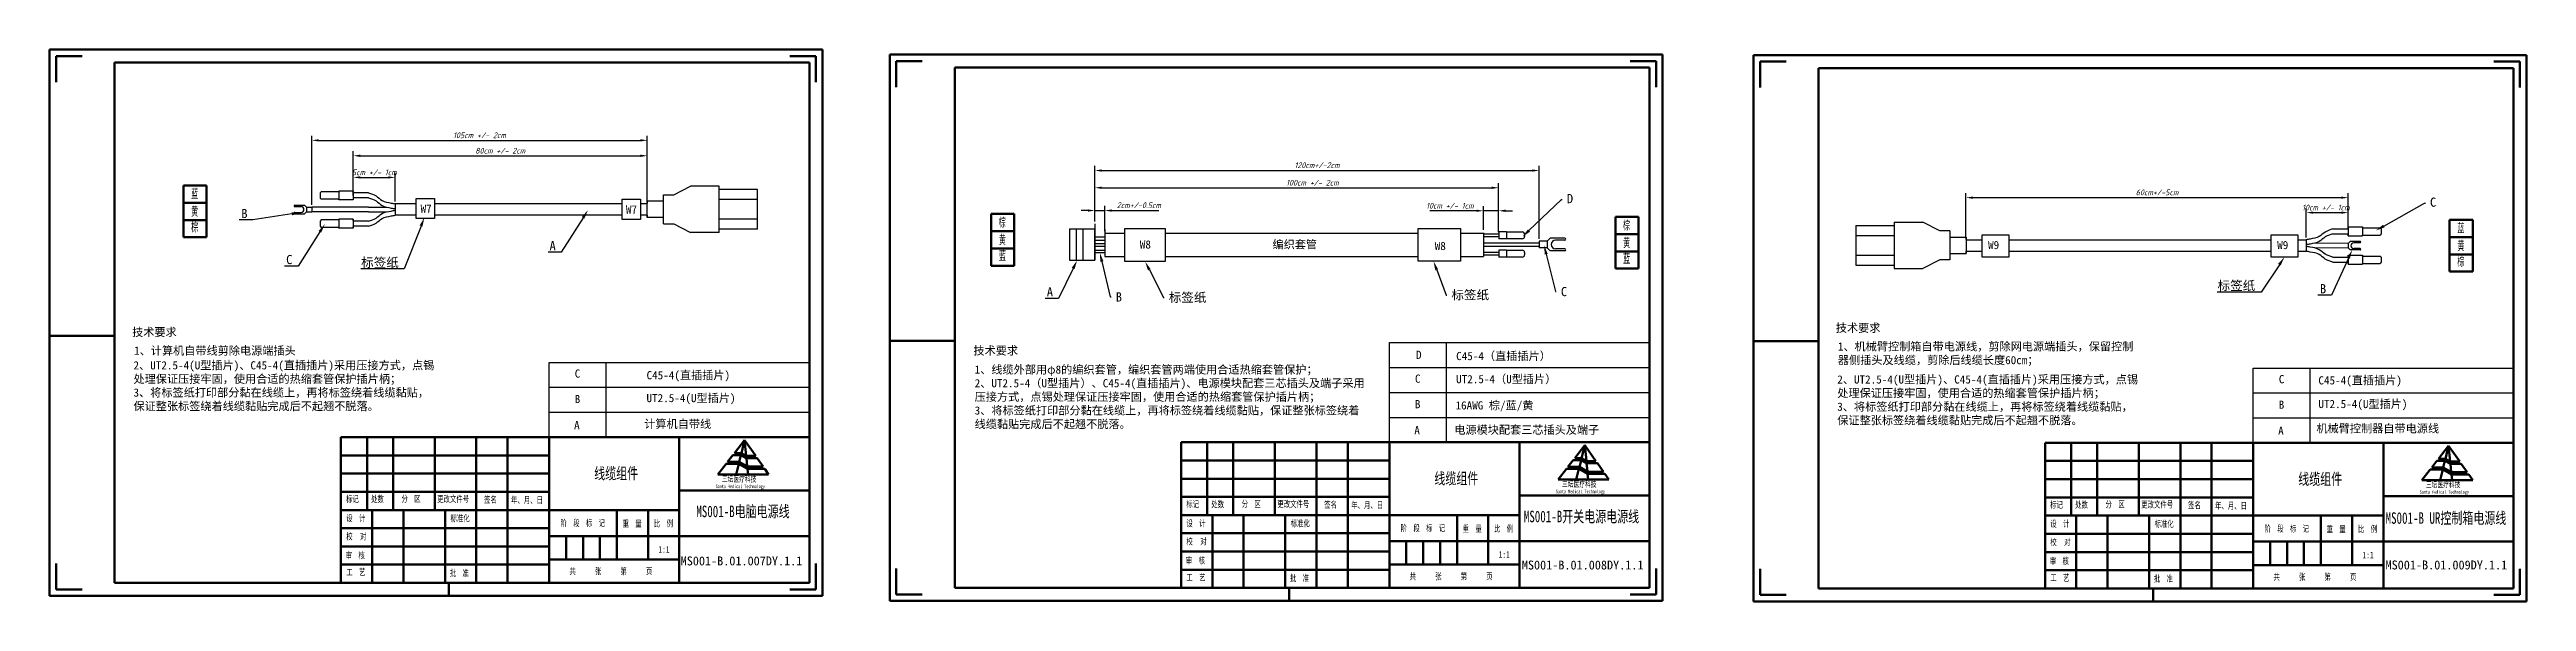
# Model space of a CAD drawing. Header units: millimetres. Extents: x 15931 to 18096, y 1463 to 3040.
# Drawn here: x 15939 to 17015, y 2536 to 2776 of the extents above; entities that cross this region are included whole.
import ezdxf
from ezdxf import colors
from ezdxf.entities.mleader import LeaderData, LeaderLine
from ezdxf.enums import TextEntityAlignment as Align
from ezdxf.math import Vec2, Vec3

# ---------------------------------------------------------------- set-up
doc = ezdxf.new("R2010")
doc.units = ezdxf.units.MM
for name, color, linetype in [('1轮廓实线层', 7, 'Continuous'), ('6文字层', 3, 'Continuous'), ('7标注层', 4, 'Continuous')]:
    doc.layers.add(name, color=color, linetype=linetype)
doc.layers.add('dim', color=82, linetype='Continuous', lineweight=9)
doc.layers.add('总内框线', color=7, linetype='Continuous', lineweight=50)
doc.styles.add('GB', font='gbeitc.shx', dxfattribs={"bigfont": 'gbcbig.shx'})
doc.styles.add('SLDTEXTSTYLE1', font='TXT', dxfattribs={"width": 0.7})
doc.styles.get("Standard").update_dxf_attribs({"font": 'simfang.ttf'})
doc.styles.add('TXT08', font='txt.shx', dxfattribs={"width": 0.8, "bigfont": 'gbcbig.shx'})
doc.dimstyles.new('GB', dxfattribs={"dimtxt": 2.5, "dimasz": 3, "dimexe": 2, "dimexo": 1, "dimgap": 1, "dimtad": 1, "dimtoh": 1, "dimdsep": 46, "dimtxsty": 'GB', "dimcen": 2.5, "dimclrd": 1, "dimclre": 3, "dimclrt": 6, "dimadec": 0, "dimazin": 0, "dimtfac": 1, "dimtmove": 0, "dimatfit": 3, "dimfxl": 4, "dimarcsym": 0})

msp = doc.modelspace()

# ---------------------------------------------------------------- texts
at = {"layer": 'dim', "color": 6, "style": 'TXT08', "width": 0.8}
for s, p in [('蓝', (16001.987, 2713.69)), ('棕', (16001.987, 2699.157)), ('黄', (16001.987, 2705.979)), ('棕', (16352.756, 2701.247)), ('棕', (16623.927, 2699.975)), ('蓝', (16986.371, 2698.754)), ('黄', (16352.824, 2693.611)), ('黄', (16623.994, 2692.339)), ('黄', (16986.371, 2691.042)), ('蓝', (16352.824, 2686.789)), ('蓝', (16623.994, 2685.517)), ('棕', (16986.371, 2684.22))]:
    msp.add_text(s, height=3.853, dxfattribs=at).set_placement(p, align=Align.MIDDLE)
at = {"layer": '总内框线', "color": 6, "attachment_point": 1}
for s, insert, char_height, width, style in [('{\\fSimSun|b0|i0|c134|p54;W7}', (16100.112, 2708.807), 3.55114, 8.0267, 'GB'), ('{\\fSimSun|b0|i0|c134|p54;W7}', (16189.316, 2708.454), 3.55114, 8.0267, 'GB'), ('{\\fSimSun|b0|i0|c134|p54;W8}', (16412.519, 2693.24), 3.55114, 132.12967, 'GB'), ('{\\fSimSun|b0|i0|c134|p2;编织套管}', (16470.167, 2693.24), 3.55114, 132.12967, 'GB'), ('{\\fSimSun|b0|i0|c134|p54;W8}', (16540.631, 2692.579), 3.55114, 132.12967, 'GB'), ('{\\fSimSun|b0|i0|c134|p54;W9}', (16780.988, 2693.002), 3.55114, 8.0267, 'GB'), ('{\\fSimSun|b0|i0|c134|p54;W9}', (16906.564, 2693.002), 3.55114, 8.0267, 'GB'), ('{\\fSimSun|b0|i0|c134|p2;技术要求}', (16714.868, 2656.975), 3.55114, 132.12967, 'GB'), ('{\\fSimSun|b0|i0|c134|p2;技术要求}', (15974.8, 2655.161), 3.55114, 132.12967, 'GB'), ('{\\fSimSun|b0|i0|c134|p2;1、计算机自带线剪除电源端插头}', (15975.669, 2647.099), 3.55114, 132.12967, 'GB'), ('{\\fSimSun|b0|i0|c134|p2;技术要求}', (16340.269, 2647.118), 3.55114, 132.12967, 'GB'), ('{\\fSimSun|b0|i0|c134|p2;1、机械臂控制箱自带电源线，剪除网电源端插头，保留控制器侧插头及线缆，剪除后线缆长度60cm；}', (16715.738, 2648.914), 3.55114, 132.12967, 'GB'), ('{\\fSimSun|b0|i0|c134|p2;2、UT2.5-4(U型插片)、C45-4(直插插片)采用压接方式，点锡处理保证压接牢固，\\fSimSun|b0|i0|c134|p54;使用合适的热缩套管保护插片柄；\\P\\fSimSun|b0|i0|c134|p2;3、将标签纸打印部分黏在线缆上，再将标签绕着线缆黏贴，保证整张标签绕着线缆黏贴完成后不起翘不脱落。}', (15975.417, 2640.74), 3.551136, 132.12967, 'GB'), ('{\\fSimSun|b0|i0|c134|p2;C}', (16167.081, 2637.152), 3.55114, 8.0267, 'GB'), ('{\\fSimSun|b0|i0|c134|p2;C45-4(直插插片)}', (16198.266, 2636.44), 3.55114, 47.30749, 'GB'), ('{\\fSimSun|b0|i0|c134|p54;1、线缆外部用φ8的编织套管，编织套管两端使用合适热缩套管保护；\\P2、UT2.5-4（U型插片）、\\fSimSun|b0|i0|c134|p2;C45-4(直插插片)\\fSimSun|b0|i0|c134|p54;、电源模块配套三芯插头及端子采用压接方式，点锡处理保证压接牢固，使用合适的热缩套管保护插片柄；\\P3、将标签纸打印部分黏在线缆上，再将标签绕着线缆黏贴，保证整张标签绕着线缆黏贴完成后不起翘不脱落。}', (16340.782, 2638.878), 3.551136, 169.10438, 'GB'), ('{\\fSimSun|b0|i0|c134|p54;D}', (16532.517, 2645.301), 3.55114, 8.0267, 'GB'), ('{\\fSimSun|b0|i0|c134|p54;C45-4（直插插片）}', (16549.933, 2644.768), 3.55114, 47.30749, 'GB'), ('{\\fSimSun|b0|i0|c134|p2;B}', (16167.054, 2626.067), 3.55114, 8.0267, 'GB'), ('{\\fSimSun|b0|i0|c134|p2;UT2.5-4(U型插片)}', (16198.239, 2626.511), 3.55114, 47.30749, 'GB'), ('{\\fSimSun|b0|i0|c134|p2;C}', (16532.037, 2634.934), 3.55114, 8.0267, 'GB'), ('{\\fSimSun|b0|i0|c134|p2;UT2.5-4（U型插片）}', (16549.913, 2634.732), 3.55114, 47.30749, 'GB'), ('{\\fSimSun|b0|i0|c134|p2;2、UT2.5-4(U型插片)、C45-4(直插插片)采用压接方式，点锡处理保证压接牢固，\\fSimSun|b0|i0|c134|p54;使用合适的热缩套管保护插片柄；\\P\\fSimSun|b0|i0|c134|p2;3、将标签纸打印部分黏在线缆上，再将标签绕着线缆黏贴，保证整张标签绕着线缆黏贴完成后不起翘不脱落。}', (16715.485, 2634.593), 3.551136, 132.12967, 'GB'), ('{\\fSimSun|b0|i0|c134|p2;C}', (16907.273, 2634.714), 3.55114, 8.0267, 'GB'), ('{\\fSimSun|b0|i0|c134|p2;C45-4(直插插片)}', (16924.474, 2634.204), 3.55114, 47.30749, 'GB'), ('{\\fSimSun|b0|i0|c134|p2;A}', (16166.796, 2614.766), 3.55114, 8.0267, 'GB'), ('{\\fSimSun|b0|i0|c134|p2;计算机自带线}', (16197.275, 2615.25), 3.55114, 76.09431, 'GB'), ('{\\fSimSun|b0|i0|c134|p2;B}', (16532.01, 2623.849), 3.55114, 8.0267, 'GB'), ('{\\fSimSun|b0|i0|c134|p2;16AWG 棕/蓝/黄}', (16549.661, 2623.329), 3.55114, 47.30749, 'GB'), ('{\\fSimSun|b0|i0|c134|p2;B}', (16907.247, 2623.63), 3.55114, 8.0267, 'GB'), ('{\\fSimSun|b0|i0|c134|p2;UT2.5-4(U型插片)}', (16924.478, 2623.93), 3.55114, 47.30749, 'GB'), ('{\\fSimSun|b0|i0|c134|p2;A}', (16531.752, 2612.548), 3.55114, 8.0267, 'GB'), ('{\\fSimSun|b0|i0|c134|p2;电源模块配套三芯插头及端子}', (16549.138, 2612.704), 3.55114, 74.45996, 'GB'), ('{\\fSimSun|b0|i0|c134|p2;A}', (16906.989, 2612.328), 3.55114, 8.0267, 'GB'), ('{\\fSimSun|b0|i0|c134|p2;机械臂控制器自带电源线}', (16923.619, 2613.284), 3.55114, 76.09431, 'GB'), ('{\\fSimSun|b0|i0|c134|p2;线缆组件}', (16175.517, 2594.516), 5, 94.62992, 'SLDTEXTSTYLE1'), ('{\\fSimSun|b0|i0|c134|p2;线缆组件}', (16540.473, 2592.297), 5, 94.62992, 'SLDTEXTSTYLE1'), ('{\\fSimSun|b0|i0|c134|p2;标记}', (16067.754, 2582.241), 2.82588, 105.14436, 'SLDTEXTSTYLE1'), ('{\\fSimSun|b0|i0|c134|p2;处数}', (16078.629, 2582.258), 2.82588, 105.14436, 'SLDTEXTSTYLE1'), ('{\\fSimSun|b0|i0|c134|p2;分\u3000区}', (16091.81, 2582.398), 2.82588, 105.14436, 'SLDTEXTSTYLE1'), ('{\\fSimSun|b0|i0|c134|p2;更改文件号}', (16107.335, 2582.336), 2.82588, 105.14436, 'SLDTEXTSTYLE1'), ('{\\fSimSun|b0|i0|c134|p2;签名}', (16127.664, 2582.044), 2.82588, 105.14436, 'SLDTEXTSTYLE1'), ('{\\fSimSun|b0|i0|c134|p2;年、月、日}', (16139.413, 2581.825), 2.82588, 105.14436, 'SLDTEXTSTYLE1'), ('{\\fSimSun|b0|i0|c134|p2;线缆组件}', (16915.709, 2592.078), 5, 94.62992, 'SLDTEXTSTYLE1'), ('{\\fSimSun|b0|i0|c134|p2;设\u3000计}', (16067.821, 2573.944), 2.82588, 105.14436, 'SLDTEXTSTYLE1'), ('{\\fSimSun|b0|i0|c134|p2;标准化}', (16113.119, 2573.927), 2.82588, 105.14436, 'SLDTEXTSTYLE1'), ('{\\fSimSun|b0|i0|c134|p2;阶\u3000段\u3000标\u3000记}', (16160.837, 2571.855), 2.82588, 105.14436, 'SLDTEXTSTYLE1'), ('{\\fSimSun|b0|i0|c134|p2;重\u3000量}', (16187.833, 2571.597), 2.82588, 105.14436, 'SLDTEXTSTYLE1'), ('{\\fSimSun|b0|i0|c134|p2;比\u3000例}', (16201.456, 2571.676), 2.82588, 105.14436, 'SLDTEXTSTYLE1'), ('{\\fSimSun|b0|i0|c134|p54;MS001-B电脑电源线}', (16219.878, 2577.991), 5, 94.62992, 'SLDTEXTSTYLE1'), ('{\\fSimSun|b0|i0|c134|p2;标记}', (16432.71, 2580.023), 2.82588, 105.14436, 'SLDTEXTSTYLE1'), ('{\\fSimSun|b0|i0|c134|p2;设\u3000计}', (16432.777, 2571.725), 2.82588, 105.14436, 'SLDTEXTSTYLE1'), ('{\\fSimSun|b0|i0|c134|p2;处数}', (16443.585, 2580.039), 2.82588, 105.14436, 'SLDTEXTSTYLE1'), ('{\\fSimSun|b0|i0|c134|p2;分\u3000区}', (16456.766, 2580.18), 2.82588, 105.14436, 'SLDTEXTSTYLE1'), ('{\\fSimSun|b0|i0|c134|p2;更改文件号}', (16472.291, 2580.118), 2.82588, 105.14436, 'SLDTEXTSTYLE1'), ('{\\fSimSun|b0|i0|c134|p2;标准化}', (16478.075, 2571.709), 2.82588, 105.14436, 'SLDTEXTSTYLE1'), ('{\\fSimSun|b0|i0|c134|p2;签名}', (16492.62, 2579.826), 2.82588, 105.14436, 'SLDTEXTSTYLE1'), ('{\\fSimSun|b0|i0|c134|p2;年、月、日}', (16504.37, 2579.607), 2.82588, 105.14436, 'SLDTEXTSTYLE1'), ('{\\fSimSun|b0|i0|c134|p54;MS001-B开关电源电源线}', (16579.341, 2575.773), 5, 94.62992, 'SLDTEXTSTYLE1'), ('{\\fSimSun|b0|i0|c134|p2;标记}', (16807.947, 2579.803), 2.82588, 105.14436, 'SLDTEXTSTYLE1'), ('{\\fSimSun|b0|i0|c134|p2;设\u3000计}', (16808.014, 2571.506), 2.82588, 105.14436, 'SLDTEXTSTYLE1'), ('{\\fSimSun|b0|i0|c134|p2;处数}', (16818.822, 2579.82), 2.82588, 105.14436, 'SLDTEXTSTYLE1'), ('{\\fSimSun|b0|i0|c134|p2;分\u3000区}', (16832.003, 2579.96), 2.82588, 105.14436, 'SLDTEXTSTYLE1'), ('{\\fSimSun|b0|i0|c134|p2;更改文件号}', (16847.528, 2579.898), 2.82588, 105.14436, 'SLDTEXTSTYLE1'), ('{\\fSimSun|b0|i0|c134|p2;标准化}', (16853.311, 2571.489), 2.82588, 105.14436, 'SLDTEXTSTYLE1'), ('{\\fSimSun|b0|i0|c134|p2;签名}', (16867.856, 2579.606), 2.82588, 105.14436, 'SLDTEXTSTYLE1'), ('{\\fSimSun|b0|i0|c134|p2;年、月、日}', (16879.606, 2579.387), 2.82588, 105.14436, 'SLDTEXTSTYLE1'), ('{\\fSimSun|b0|i0|c134|p54;MS001-B UR控制箱电源线}', (16953.663, 2575.11), 5, 94.62992, 'SLDTEXTSTYLE1'), ('{\\fSimSun|b0|i0|c134|p2;校  对}', (16067.821, 2566.031), 2.82588, 105.14436, 'SLDTEXTSTYLE1'), ('{\\fSimSun|b0|i0|c134|p2;校  对}', (16432.777, 2563.813), 2.82588, 105.14436, 'SLDTEXTSTYLE1'), ('{\\fSimSun|b0|i0|c134|p2;阶\u3000段\u3000标\u3000记}', (16525.793, 2569.637), 2.82588, 105.14436, 'SLDTEXTSTYLE1'), ('{\\fSimSun|b0|i0|c134|p2;重\u3000量}', (16552.789, 2569.379), 2.82588, 105.14436, 'SLDTEXTSTYLE1'), ('{\\fSimSun|b0|i0|c134|p2;比\u3000例}', (16566.412, 2569.457), 2.82588, 105.14436, 'SLDTEXTSTYLE1'), ('{\\fSimSun|b0|i0|c134|p2;校  对}', (16808.014, 2563.593), 2.82588, 105.14436, 'SLDTEXTSTYLE1'), ('{\\fSimSun|b0|i0|c134|p2;阶\u3000段\u3000标\u3000记}', (16901.03, 2569.417), 2.82588, 105.14436, 'SLDTEXTSTYLE1'), ('{\\fSimSun|b0|i0|c134|p2;重\u3000量}', (16928.026, 2569.159), 2.82588, 105.14436, 'SLDTEXTSTYLE1'), ('{\\fSimSun|b0|i0|c134|p2;比\u3000例}', (16941.649, 2569.238), 2.82588, 105.14436, 'SLDTEXTSTYLE1'), ('{\\fSimSun|b0|i0|c134|p2;审\u3000核}', (16067.591, 2557.815), 2.82588, 105.14436, 'SLDTEXTSTYLE1'), ('{\\fSimSun|b0|i0|c134|p2;工\u3000艺}', (16067.821, 2550.483), 2.82588, 105.14436, 'SLDTEXTSTYLE1'), ('{\\fSimSun|b0|i0|c134|p2;批\u3000准}', (16112.773, 2550.124), 2.82588, 105.14436, 'SLDTEXTSTYLE1'), ('{\\fSimSun|b0|i0|c134|p2;共\u3000\u3000\u3000张\u3000\u3000\u3000第\u3000\u3000\u3000页}', (16164.786, 2550.916), 2.82588, 105.14436, 'SLDTEXTSTYLE1'), ('{\\fSimSun|b0|i0|c134|p2;1:1}', (16203.418, 2560.372), 2.82588, 105.14436, 'SLDTEXTSTYLE1'), ('{\\fSimSun|b0|i0|c134|p54;\\W1;MS001-B.01.007DY.1.1}', (16213.084, 2555.912), 3.88422, 60.21792, 'SLDTEXTSTYLE1'), ('{\\fSimSun|b0|i0|c134|p2;审\u3000核}', (16432.547, 2555.597), 2.82588, 105.14436, 'SLDTEXTSTYLE1'), ('{\\fSimSun|b0|i0|c134|p2;1:1}', (16568.375, 2558.154), 2.82588, 105.14436, 'SLDTEXTSTYLE1'), ('{\\fSimSun|b0|i0|c134|p54;\\W1;MS001-B.01.008DY.1.1}', (16578.468, 2554.136), 3.88422, 60.21792, 'SLDTEXTSTYLE1'), ('{\\fSimSun|b0|i0|c134|p2;审\u3000核}', (16807.783, 2555.377), 2.82588, 105.14436, 'SLDTEXTSTYLE1'), ('{\\fSimSun|b0|i0|c134|p2;1:1}', (16943.611, 2557.934), 2.82588, 105.14436, 'SLDTEXTSTYLE1'), ('{\\fSimSun|b0|i0|c134|p54;\\W1;MS001-B.01.009DY.1.1}', (16953.637, 2554.156), 3.88422, 60.21792, 'SLDTEXTSTYLE1'), ('{\\fSimSun|b0|i0|c134|p2;工\u3000艺}', (16432.777, 2548.265), 2.82588, 105.14436, 'SLDTEXTSTYLE1'), ('{\\fSimSun|b0|i0|c134|p2;批\u3000准}', (16477.729, 2547.906), 2.82588, 105.14436, 'SLDTEXTSTYLE1'), ('{\\fSimSun|b0|i0|c134|p2;共\u3000\u3000\u3000张\u3000\u3000\u3000第\u3000\u3000\u3000页}', (16529.742, 2548.697), 2.82588, 105.14436, 'SLDTEXTSTYLE1'), ('{\\fSimSun|b0|i0|c134|p2;工\u3000艺}', (16808.014, 2548.045), 2.82588, 105.14436, 'SLDTEXTSTYLE1'), ('{\\fSimSun|b0|i0|c134|p2;批\u3000准}', (16852.965, 2547.686), 2.82588, 105.14436, 'SLDTEXTSTYLE1'), ('{\\fSimSun|b0|i0|c134|p2;共\u3000\u3000\u3000张\u3000\u3000\u3000第\u3000\u3000\u3000页}', (16904.978, 2548.478), 2.82588, 105.14436, 'SLDTEXTSTYLE1')]:
    msp.add_mtext(s, dxfattribs=dict(at, insert=insert, char_height=char_height, width=width, style=style))
at = {"layer": '总内框线', "color": 5, "char_height": 1.55649, "attachment_point": 1, "style": 'SLDTEXTSTYLE1'}
for insert in [(16228.293, 2587.139), (16593.249, 2584.921), (16968.486, 2584.701)]:
    msp.add_mtext('Santa Medical Technology', dxfattribs=dict(at, insert=insert))
at = {"layer": '总内框线', "color": 5, "char_height": 2.54329, "width": 94.62992, "attachment_point": 1, "style": 'SLDTEXTSTYLE1'}
for insert in [(16230.99, 2590.842), (16595.946, 2588.623), (16971.183, 2588.404)]:
    msp.add_mtext('{\\fSimSun|b0|i0|c134|p2;三坛医疗科技}', dxfattribs=dict(at, insert=insert))

# ---------------------------------------------------------------- blocks, each defined once
blk = doc.blocks.new('*D348')
at = {"color": 3, "lineweight": -2, "transparency": 16777216}
for p, q in [((16070.9, 2714.9), (16070.9, 2722.6)), ((16089.1, 2710.1), (16089.1, 2722.6))]:
    blk.add_line(p, q, dxfattribs=at)
at = {"color": 1, "lineweight": -2, "transparency": 16777216}
blk.add_line((16073.9, 2720.6), (16086.1, 2720.6), dxfattribs=at)
at = {"color": 1, "transparency": 16777216}
for points in [[(16073.9, 2721.1), (16073.9, 2720.1), (16070.9, 2720.6)], [(16086.1, 2721.1), (16086.1, 2720.1), (16089.1, 2720.6)]]:
    blk.add_solid(points, dxfattribs=at)
at = {"layer": 'Defpoints', "color": 0, "transparency": 16777216}
for p in [(16070.9, 2713.9), (16089.1, 2720.6), (16089.1, 2709.1)]:
    blk.add_point(p, dxfattribs=at)
at = {"color": 6, "transparency": 16777216, "insert": (16080, 2722.8), "char_height": 2.5, "attachment_point": 5, "style": 'GB'}
blk.add_mtext('5cm +/- 1cm', dxfattribs=at)
blk = doc.blocks.new('*D347')
at = {"color": 3, "lineweight": -2, "transparency": 16777216}
for p, q in [((16070.9, 2712.7), (16070.9, 2732)), ((16198.6, 2710.1), (16198.6, 2732))]:
    blk.add_line(p, q, dxfattribs=at)
at = {"color": 1, "lineweight": -2, "transparency": 16777216}
blk.add_line((16073.9, 2730), (16195.6, 2730), dxfattribs=at)
at = {"color": 1, "transparency": 16777216}
for points in [[(16073.9, 2730.5), (16073.9, 2729.5), (16070.9, 2730)], [(16195.6, 2730.5), (16195.6, 2729.5), (16198.6, 2730)]]:
    blk.add_solid(points, dxfattribs=at)
at = {"layer": 'Defpoints', "color": 0, "transparency": 16777216}
for p in [(16198.6, 2730), (16070.9, 2711.7), (16198.6, 2709.1)]:
    blk.add_point(p, dxfattribs=at)
at = {"color": 6, "transparency": 16777216, "insert": (16134.7, 2732.2), "char_height": 2.5, "attachment_point": 5, "style": 'GB'}
blk.add_mtext('80cm +/- 2cm', dxfattribs=at)
blk = doc.blocks.new('*D436')
at = {"color": 3, "lineweight": -2, "transparency": 16777216}
for p, q in [((16052.9, 2708.7), (16052.9, 2738.7)), ((16198.6, 2710.2), (16198.6, 2738.7))]:
    blk.add_line(p, q, dxfattribs=at)
at = {"color": 1, "lineweight": -2, "transparency": 16777216}
blk.add_line((16055.9, 2736.7), (16195.6, 2736.7), dxfattribs=at)
at = {"color": 1, "transparency": 16777216}
for points in [[(16055.9, 2737.2), (16055.9, 2736.2), (16052.9, 2736.7)], [(16195.6, 2737.2), (16195.6, 2736.2), (16198.6, 2736.7)]]:
    blk.add_solid(points, dxfattribs=at)
at = {"layer": 'Defpoints', "color": 0, "transparency": 16777216}
for p in [(16198.6, 2736.7), (16052.9, 2707.7), (16198.6, 2709.2)]:
    blk.add_point(p, dxfattribs=at)
at = {"color": 6, "transparency": 16777216, "insert": (16125.7, 2738.9), "char_height": 2.5, "attachment_point": 5, "style": 'GB'}
blk.add_mtext('105cm +/- 2cm', dxfattribs=at)
blk = doc.blocks.new('*D437')
at = {"color": 3, "lineweight": -2, "transparency": 16777216}
for p, q in [((16393, 2701.4), (16393, 2718.1)), ((16568.4, 2696.8), (16568.4, 2718.1))]:
    blk.add_line(p, q, dxfattribs=at)
at = {"color": 1, "lineweight": -2, "transparency": 16777216}
blk.add_line((16396, 2716.1), (16565.4, 2716.1), dxfattribs=at)
at = {"color": 1, "transparency": 16777216}
for points in [[(16396, 2716.6), (16396, 2715.6), (16393, 2716.1)], [(16565.4, 2716.6), (16565.4, 2715.6), (16568.4, 2716.1)]]:
    blk.add_solid(points, dxfattribs=at)
at = {"layer": 'Defpoints', "color": 0, "transparency": 16777216}
for p in [(16568.4, 2716.1), (16393, 2700.4), (16568.4, 2695.8)]:
    blk.add_point(p, dxfattribs=at)
at = {"color": 6, "transparency": 16777216, "insert": (16487.5, 2718.3), "char_height": 2.5, "attachment_point": 5, "style": 'GB'}
blk.add_mtext('100cm +/- 2cm', dxfattribs=at)
blk = doc.blocks.new('*D438')
at = {"color": 1, "lineweight": -2, "transparency": 16777216}
for p, q in [((16558.8, 2706.1), (16538.5, 2706.1)), ((16568.4, 2706.1), (16561.8, 2706.1)), ((16571.4, 2706.1), (16574.4, 2706.1))]:
    blk.add_line(p, q, dxfattribs=at)
at = {"color": 3, "lineweight": -2, "transparency": 16777216}
for p, q in [((16561.8, 2697.8), (16561.8, 2708.1)), ((16568.4, 2696.8), (16568.4, 2708.1))]:
    blk.add_line(p, q, dxfattribs=at)
at = {"color": 1, "transparency": 16777216}
for points in [[(16558.8, 2706.6), (16558.8, 2705.6), (16561.8, 2706.1)], [(16571.4, 2706.6), (16571.4, 2705.6), (16568.4, 2706.1)]]:
    blk.add_solid(points, dxfattribs=at)
at = {"layer": 'Defpoints', "color": 0, "transparency": 16777216}
for p in [(16561.8, 2706.1), (16561.8, 2696.8), (16568.4, 2695.8)]:
    blk.add_point(p, dxfattribs=at)
at = {"color": 6, "transparency": 16777216, "insert": (16547.2, 2708.3), "char_height": 2.5, "attachment_point": 5, "style": 'GB'}
blk.add_mtext('10cm +/- 1cm', dxfattribs=at)
blk = doc.blocks.new('*D439')
at = {"layer": '7标注层', "color": 1, "lineweight": -2, "transparency": 16777216}
for p, q in [((16390, 2706.2), (16387, 2706.2)), ((16393, 2706.2), (16397.3, 2706.2)), ((16400.3, 2706.2), (16420.8, 2706.2))]:
    blk.add_line(p, q, dxfattribs=at)
at = {"layer": '7标注层', "color": 3, "lineweight": -2, "transparency": 16777216}
for p, q in [((16393, 2701.4), (16393, 2708.2)), ((16397.3, 2697.3), (16397.3, 2708.2))]:
    blk.add_line(p, q, dxfattribs=at)
at = {"layer": '7标注层', "color": 1, "transparency": 16777216}
for points in [[(16390, 2706.7), (16390, 2705.7), (16393, 2706.2)], [(16400.3, 2706.7), (16400.3, 2705.7), (16397.3, 2706.2)]]:
    blk.add_solid(points, dxfattribs=at)
at = {"layer": 'Defpoints', "color": 0, "transparency": 16777216}
for p in [(16397.3, 2706.2), (16393, 2700.4), (16397.3, 2696.3)]:
    blk.add_point(p, dxfattribs=at)
at = {"layer": '7标注层', "color": 6, "transparency": 16777216, "insert": (16412.1, 2708.5), "char_height": 2.5, "attachment_point": 5, "style": 'GB'}
blk.add_mtext('2cm+/-0.5cm', dxfattribs=at)
blk = doc.blocks.new('*D440')
at = {"layer": '6文字层', "color": 3, "lineweight": -2, "transparency": 16777216}
for p, q in [((16393, 2701.4), (16393, 2725.6)), ((16586, 2693.9), (16586, 2725.6))]:
    blk.add_line(p, q, dxfattribs=at)
at = {"layer": '6文字层', "color": 1, "lineweight": -2, "transparency": 16777216}
blk.add_line((16396, 2723.6), (16583, 2723.6), dxfattribs=at)
at = {"layer": '6文字层', "color": 1, "transparency": 16777216}
for points in [[(16396, 2724.1), (16396, 2723.1), (16393, 2723.6)], [(16583, 2724.1), (16583, 2723.1), (16586, 2723.6)]]:
    blk.add_solid(points, dxfattribs=at)
at = {"layer": 'Defpoints', "color": 0, "transparency": 16777216}
for p in [(16586, 2723.6), (16393, 2700.4), (16586, 2692.9)]:
    blk.add_point(p, dxfattribs=at)
at = {"layer": '6文字层', "color": 6, "transparency": 16777216, "insert": (16489.5, 2725.9), "char_height": 2.5, "attachment_point": 5, "style": 'GB'}
blk.add_mtext('120cm+/-2cm', dxfattribs=at)
blk = doc.blocks.new('*D349')
at = {"color": 3, "lineweight": -2, "transparency": 16777216}
for p, q in [((16919.2, 2694.5), (16919.2, 2707.3)), ((16937.4, 2699.2), (16937.4, 2707.3))]:
    blk.add_line(p, q, dxfattribs=at)
at = {"color": 1, "lineweight": -2, "transparency": 16777216}
blk.add_line((16922.2, 2705.3), (16934.4, 2705.3), dxfattribs=at)
at = {"color": 1, "transparency": 16777216}
for points in [[(16922.2, 2705.8), (16922.2, 2704.8), (16919.2, 2705.3)], [(16934.4, 2705.8), (16934.4, 2704.8), (16937.4, 2705.3)]]:
    blk.add_solid(points, dxfattribs=at)
at = {"layer": 'Defpoints', "color": 0, "transparency": 16777216}
for p in [(16937.4, 2705.3), (16919.2, 2693.5), (16937.4, 2698.2)]:
    blk.add_point(p, dxfattribs=at)
at = {"color": 6, "transparency": 16777216, "insert": (16927.7, 2707.5), "char_height": 2.5, "attachment_point": 5, "style": 'GB'}
blk.add_mtext('10cm +/- 1cm', dxfattribs=at)
blk = doc.blocks.new('*D350')
at = {"layer": '7标注层', "color": 3, "lineweight": -2, "transparency": 16777216}
for p, q in [((16771.4, 2694.5), (16771.4, 2713.8)), ((16937.4, 2699.2), (16937.4, 2713.8))]:
    blk.add_line(p, q, dxfattribs=at)
at = {"layer": '7标注层', "color": 1, "lineweight": -2, "transparency": 16777216}
blk.add_line((16774.4, 2711.8), (16934.4, 2711.8), dxfattribs=at)
at = {"layer": '7标注层', "color": 1, "transparency": 16777216}
for points in [[(16774.4, 2712.3), (16774.4, 2711.3), (16771.4, 2711.8)], [(16934.4, 2712.3), (16934.4, 2711.3), (16937.4, 2711.8)]]:
    blk.add_solid(points, dxfattribs=at)
at = {"layer": 'Defpoints', "color": 0, "transparency": 16777216}
for p in [(16937.4, 2711.8), (16771.4, 2693.5), (16937.4, 2698.2)]:
    blk.add_point(p, dxfattribs=at)
at = {"layer": '7标注层', "color": 6, "transparency": 16777216, "insert": (16854.4, 2714.1), "char_height": 2.5, "attachment_point": 5, "style": 'GB'}
blk.add_mtext('60cm+/-5cm', dxfattribs=at)

# ---------------------------------------------------------------- dimensions: what is measured, and where the dimension line sits
for base, p1, p2, text, picture, middle in [((16198.569, 2736.661), (16052.902, 2707.733), (16198.569, 2709.236), '105cm +/- 2cm', '*D436', (16125.735, 2736.661)), ((16198.569, 2729.96), (16070.859, 2711.727), (16198.569, 2709.149), '80cm +/- 2cm', '*D347', (16134.714, 2729.96)), ((16937.398, 2705.263), (16919.202, 2693.495), (16937.398, 2698.154), '10cm +/- 1cm', '*D349', (16927.694, 2705.263))]:
    dim = msp.add_linear_dim(base=base, p1=p1, p2=p2, text=text, dimstyle='GB')
    dim.commit()
    dim.dimension.update_dxf_attribs({"geometry": picture, "text_midpoint": middle, "dimtype": 160})
dim = msp.add_linear_dim(base=(16089.055, 2720.581), p1=(16070.859, 2713.888), p2=(16089.055, 2709.149), text='5cm +/- 1cm', dimstyle='GB')
dim.commit()
dim.dimension.update_dxf_attribs({"geometry": '*D348', "text_midpoint": (16079.957, 2722.831)})
for base, p1, p2, text, picture, middle in [((16568.416, 2716.075), (16392.999, 2700.432), (16568.416, 2695.778), '100cm +/- 2cm', '*D437', (16487.471, 2716.075)), ((16561.83, 2706.065), (16568.416, 2695.778), (16561.83, 2696.822), '10cm +/- 1cm', '*D438', (16547.174, 2706.065))]:
    dim = msp.add_linear_dim(base=base, p1=p1, p2=p2, text=text, dimstyle='GB', override={"dimscale": 0, "dimtix": 0, "dimtofl": 1, "dimtmove": 0, "dimatfit": 3})
    dim.commit()
    dim.dimension.update_dxf_attribs({"geometry": picture, "text_midpoint": middle, "dimtype": 160})
at = {"layer": '6文字层'}
dim = msp.add_linear_dim(base=(16585.987, 2723.603), p1=(16392.999, 2700.432), p2=(16585.987, 2692.937), text='120cm+/-2cm', dimstyle='GB', dxfattribs=at)
dim.commit()
dim.dimension.update_dxf_attribs({"geometry": '*D440', "text_midpoint": (16489.493, 2725.853)})
at = {"layer": '7标注层'}
dim = msp.add_linear_dim(base=(16937.398, 2711.831), p1=(16771.405, 2693.495), p2=(16937.398, 2698.154), text='60cm+/-5cm', dimstyle='GB', dxfattribs=at)
dim.commit()
dim.dimension.update_dxf_attribs({"geometry": '*D350', "text_midpoint": (16854.401, 2711.831), "dimtype": 160})
dim = msp.add_linear_dim(base=(16397.272, 2706.216), p1=(16392.999, 2700.432), p2=(16397.272, 2696.33), text='2cm+/-0.5cm', dimstyle='GB', dxfattribs=at)
dim.commit()
dim.dimension.update_dxf_attribs({"geometry": '*D439', "text_midpoint": (16412.058, 2708.466)})

# ---------------------------------------------------------------- linework, layer by layer
at = {"color": 3, "lineweight": 60}
for p, q in [((16007.11, 2717.093), (15997.077, 2717.093)), ((15997.077, 2694.593), (15997.077, 2717.093)), ((16007.11, 2694.593), (16007.11, 2717.093)), ((16007.11, 2709.593), (15997.077, 2709.593)), ((16007.11, 2702.093), (15997.077, 2702.093)), ((16357.946, 2704.725), (16347.913, 2704.725)), ((16347.913, 2682.225), (16347.913, 2704.725)), ((16347.913, 2682.225), (16347.913, 2704.725)), ((16347.913, 2704.725), (16347.913, 2689.725)), ((16357.946, 2682.225), (16357.946, 2704.725)), ((16357.946, 2704.725), (16357.946, 2689.725)), ((16629.117, 2703.453), (16619.084, 2703.453)), ((16619.084, 2680.953), (16619.084, 2703.453)), ((16619.084, 2680.953), (16619.084, 2703.453)), ((16619.084, 2703.453), (16619.084, 2688.453)), ((16629.117, 2680.953), (16629.117, 2703.453)), ((16629.117, 2703.453), (16629.117, 2688.453)), ((16991.493, 2702.156), (16981.461, 2702.156)), ((16981.461, 2679.656), (16981.461, 2702.156)), ((16991.493, 2679.656), (16991.493, 2702.156)), ((16007.11, 2694.593), (15997.077, 2694.593)), ((16357.946, 2697.225), (16347.913, 2697.225)), ((16629.117, 2695.953), (16619.084, 2695.953)), ((16991.493, 2694.656), (16981.461, 2694.656)), ((16357.946, 2689.725), (16347.913, 2689.725)), ((16357.946, 2682.225), (16347.913, 2682.225)), ((16629.117, 2688.453), (16619.084, 2688.453)), ((16629.117, 2680.953), (16619.084, 2680.953)), ((16991.493, 2687.156), (16981.461, 2687.156)), ((16991.493, 2679.656), (16981.461, 2679.656))]:
    msp.add_line(p, q, dxfattribs=at)
for p, q in [((16057.002, 2714.333), (16056.509, 2713.84)), ((16056.509, 2713.84), (16056.509, 2711.604)), ((16056.509, 2711.604), (16057.002, 2711.111)), ((16064.669, 2714.333), (16057.002, 2714.333)), ((16070.859, 2714.655), (16064.669, 2714.655)), ((16064.669, 2714.655), (16064.669, 2710.79)), ((16064.669, 2714.655), (16064.669, 2710.79)), ((16064.669, 2714.333), (16064.669, 2714.655)), ((16070.859, 2714.655), (16070.859, 2710.79)), ((16077.445, 2713.888), (16070.859, 2713.888)), ((16077.445, 2711.727), (16070.859, 2711.727)), ((16205.593, 2700.442), (16205.593, 2713.036)), ((16205.593, 2713.036), (16210.051, 2713.036)), ((16210.051, 2713.036), (16217.297, 2716.851)), ((16229.865, 2716.851), (16217.297, 2716.851)), ((16229.865, 2696.627), (16229.865, 2716.851)), ((16229.865, 2698.171), (16229.865, 2715.307)), ((16246.442, 2715.307), (16229.865, 2715.307)), ((16246.442, 2698.171), (16246.442, 2715.307)), ((16246.442, 2706.739), (16246.442, 2715.307)), ((16045.439, 2708.489), (16049.7, 2708.489)), ((16045.439, 2707.91), (16048.179, 2707.91)), ((16045.439, 2705.394), (16048.179, 2705.394)), ((16045.439, 2704.815), (16049.7, 2704.815)), ((16049.7, 2708.489), (16050.622, 2707.653)), ((16049.7, 2704.815), (16050.622, 2705.652)), ((16050.622, 2707.653), (16050.622, 2705.652)), ((16050.622, 2707.653), (16052.902, 2707.653)), ((16050.622, 2705.652), (16052.902, 2705.652)), ((16077.445, 2707.733), (16052.902, 2707.733)), ((16052.902, 2707.733), (16052.902, 2705.572)), ((16052.902, 2707.733), (16052.902, 2705.572)), ((16052.902, 2707.733), (16052.902, 2705.572)), ((16052.902, 2707.653), (16052.902, 2705.652)), ((16077.445, 2705.572), (16052.902, 2705.572)), ((16057.002, 2702.108), (16056.509, 2701.615)), ((16056.509, 2701.615), (16056.509, 2699.379)), ((16064.669, 2711.111), (16057.002, 2711.111)), ((16064.669, 2702.108), (16057.002, 2702.108)), ((16064.669, 2710.79), (16064.669, 2711.111)), ((16070.859, 2710.79), (16064.669, 2710.79)), ((16070.859, 2702.43), (16064.669, 2702.43)), ((16064.669, 2702.429), (16064.669, 2698.564)), ((16064.669, 2702.429), (16064.669, 2698.564)), ((16064.669, 2702.108), (16064.669, 2702.429)), ((16070.859, 2702.43), (16070.859, 2698.564)), ((16070.859, 2701.823), (16070.859, 2702.43)), ((16077.445, 2701.577), (16070.859, 2701.577)), ((16070.859, 2701.577), (16070.859, 2699.416)), ((16070.859, 2701.577), (16070.859, 2699.416)), ((16070.859, 2701.577), (16070.859, 2699.416)), ((16070.859, 2701.497), (16070.859, 2699.496)), ((16070.859, 2701.059), (16070.859, 2699.935)), ((16077.445, 2707.733), (16085.273, 2707.733)), ((16077.445, 2705.572), (16085.273, 2705.572)), ((16098.206, 2709.149), (16089.055, 2709.149)), ((16089.055, 2709.149), (16089.055, 2704.155)), ((16089.055, 2708.077), (16089.055, 2705.227)), ((16098.206, 2704.155), (16089.055, 2704.155)), ((16113.617, 2709.149), (16106.141, 2709.149)), ((16111.68, 2704.155), (16106.141, 2704.155)), ((16187.678, 2704.155), (16111.68, 2704.155)), ((16187.678, 2709.149), (16113.617, 2709.149)), ((16198.569, 2709.149), (16195.612, 2709.149)), ((16198.569, 2704.155), (16195.612, 2704.155)), ((16205.593, 2710.243), (16198.569, 2710.243)), ((16198.569, 2703.235), (16198.569, 2710.243)), ((16198.569, 2710.243), (16198.569, 2709.236)), ((16198.569, 2704.242), (16198.569, 2703.235)), ((16205.593, 2703.235), (16198.569, 2703.235)), ((16198.569, 2703.235), (16198.569, 2703.235)), ((16205.593, 2703.235), (16205.593, 2710.243)), ((16246.442, 2711.023), (16229.865, 2711.023)), ((16246.442, 2702.455), (16229.865, 2702.455)), ((16246.442, 2698.171), (16246.442, 2706.739)), ((16740.152, 2701.216), (16740.152, 2680.992)), ((16740.152, 2701.216), (16752.719, 2701.216)), ((16759.966, 2697.401), (16752.719, 2701.216)), ((16056.509, 2699.379), (16057.002, 2698.886)), ((16064.669, 2698.886), (16057.002, 2698.886)), ((16064.669, 2698.564), (16064.669, 2698.886)), ((16070.859, 2698.564), (16064.669, 2698.564)), ((16077.445, 2699.416), (16070.859, 2699.416)), ((16070.859, 2698.564), (16070.859, 2699.171)), ((16205.593, 2700.442), (16210.051, 2700.442)), ((16210.051, 2700.442), (16217.297, 2696.627)), ((16229.865, 2696.627), (16217.297, 2696.627)), ((16246.442, 2698.171), (16229.865, 2698.171)), ((16382.036, 2698.252), (16392.999, 2698.252)), ((16382.036, 2698.252), (16382.036, 2684.582)), ((16384.884, 2698.252), (16384.884, 2684.582)), ((16387.713, 2698.252), (16387.713, 2684.582)), ((16392.999, 2700.432), (16392.999, 2688.122)), ((16392.999, 2684.582), (16392.999, 2698.252)), ((16392.999, 2696.438), (16392.999, 2692.116)), ((16392.999, 2694.717), (16397.272, 2694.717)), ((16392.999, 2693.366), (16397.272, 2693.366)), ((16392.999, 2691.919), (16397.272, 2691.919)), ((16392.999, 2690.762), (16397.272, 2690.762)), ((16392.999, 2690.283), (16392.999, 2685.961)), ((16397.272, 2697.967), (16397.272, 2686.237)), ((16397.272, 2696.33), (16406.033, 2696.33)), ((16423.593, 2696.352), (16533.415, 2696.42)), ((16551.831, 2696.432), (16561.83, 2696.438)), ((16561.83, 2696.492), (16561.83, 2686.237)), ((16561.83, 2696.438), (16561.83, 2692.116)), ((16561.83, 2696.438), (16561.83, 2694.277)), ((16561.83, 2696.098), (16568.416, 2696.098)), ((16561.83, 2695.411), (16561.83, 2693.25)), ((16561.83, 2694.855), (16568.416, 2694.855)), ((16561.83, 2694.277), (16561.83, 2692.116)), ((16561.83, 2692.212), (16585.987, 2692.212)), ((16561.83, 2690.757), (16585.987, 2690.757)), ((16571.837, 2696.912), (16568.416, 2696.912)), ((16568.416, 2696.912), (16568.416, 2693.91)), ((16568.416, 2696.492), (16568.416, 2694.331)), ((16571.837, 2693.91), (16568.416, 2693.91)), ((16571.837, 2696.912), (16571.837, 2693.91)), ((16589.408, 2692.937), (16585.987, 2692.937)), ((16585.987, 2692.937), (16585.987, 2689.936)), ((16585.987, 2692.517), (16585.987, 2690.356)), ((16589.408, 2689.936), (16585.987, 2689.936)), ((16590.79, 2694.192), (16589.408, 2692.937)), ((16589.408, 2692.937), (16589.408, 2689.936)), ((16590.79, 2688.681), (16589.408, 2689.936)), ((16597.181, 2694.192), (16590.79, 2694.192)), ((16597.181, 2693.324), (16593.072, 2693.324)), ((16723.575, 2699.672), (16740.152, 2699.672)), ((16723.575, 2699.672), (16723.575, 2682.536)), ((16723.575, 2699.672), (16723.575, 2691.104)), ((16723.575, 2695.388), (16740.152, 2695.388)), ((16723.575, 2691.104), (16723.575, 2682.536)), ((16740.152, 2699.672), (16740.152, 2682.536)), ((16764.424, 2697.401), (16759.966, 2697.401)), ((16764.424, 2697.401), (16764.424, 2684.807)), ((16764.424, 2694.608), (16771.448, 2694.608)), ((16764.424, 2694.608), (16764.424, 2687.6)), ((16771.405, 2693.495), (16778.367, 2693.495)), ((16771.448, 2694.608), (16771.448, 2687.6)), ((16771.448, 2694.608), (16771.448, 2694.608)), ((16771.448, 2693.601), (16771.448, 2694.608)), ((16789.949, 2693.495), (16814.52, 2693.495)), ((16789.949, 2693.495), (16843.115, 2693.495)), ((16843.115, 2693.495), (16903.943, 2693.495)), ((16915.525, 2693.495), (16919.202, 2693.495)), ((16919.202, 2693.495), (16919.202, 2688.501)), ((16937.398, 2691.941), (16922.984, 2692.078)), ((16937.398, 2689.94), (16922.984, 2689.917)), ((16930.812, 2698.234), (16937.398, 2698.234)), ((16930.812, 2696.073), (16937.398, 2696.073)), ((16937.398, 2699.086), (16937.398, 2695.221)), ((16937.398, 2699.086), (16943.588, 2699.086)), ((16937.398, 2698.479), (16937.398, 2699.086)), ((16937.398, 2698.234), (16937.398, 2696.073)), ((16937.398, 2698.234), (16937.398, 2696.073)), ((16937.398, 2698.154), (16937.398, 2696.153)), ((16937.398, 2697.715), (16937.398, 2696.591)), ((16937.398, 2695.221), (16937.398, 2695.828)), ((16937.398, 2695.22), (16943.588, 2695.22)), ((16938.32, 2692.778), (16937.398, 2691.941)), ((16937.398, 2691.941), (16937.398, 2689.94)), ((16938.32, 2689.103), (16937.398, 2689.94)), ((16942.58, 2692.778), (16938.32, 2692.778)), ((16942.58, 2692.199), (16939.841, 2692.199)), ((16943.588, 2699.086), (16943.588, 2695.22)), ((16943.588, 2699.086), (16943.588, 2695.22)), ((16943.588, 2698.764), (16943.588, 2699.086)), ((16943.588, 2698.764), (16951.255, 2698.764)), ((16943.588, 2695.22), (16943.588, 2695.542)), ((16943.588, 2695.542), (16951.255, 2695.542)), ((16951.255, 2698.764), (16951.748, 2698.271)), ((16951.748, 2696.035), (16951.255, 2695.542)), ((16951.748, 2698.271), (16951.748, 2696.035)), ((16382.036, 2684.582), (16392.999, 2684.582)), ((16392.999, 2689.025), (16397.272, 2689.025)), ((16392.999, 2688.122), (16392.999, 2684.582)), ((16392.999, 2687.939), (16397.272, 2687.939)), ((16397.272, 2686.237), (16406.033, 2686.237)), ((16423.593, 2686.237), (16533.415, 2686.237)), ((16551.831, 2686.237), (16561.83, 2686.237)), ((16561.83, 2689.635), (16561.83, 2687.474)), ((16561.83, 2688.1), (16568.416, 2688.1)), ((16561.83, 2686.918), (16568.416, 2686.918)), ((16568.416, 2688.975), (16568.416, 2685.973)), ((16571.837, 2688.975), (16568.416, 2688.975)), ((16568.416, 2688.975), (16568.416, 2685.973)), ((16568.416, 2688.554), (16568.416, 2686.393)), ((16568.416, 2688.554), (16568.416, 2686.393)), ((16571.837, 2685.973), (16568.416, 2685.973)), ((16571.837, 2688.975), (16571.837, 2685.973)), ((16597.181, 2688.681), (16590.79, 2688.681)), ((16597.181, 2689.55), (16593.072, 2689.55)), ((16723.575, 2686.82), (16740.152, 2686.82)), ((16723.575, 2682.536), (16740.152, 2682.536)), ((16740.152, 2680.992), (16752.719, 2680.992)), ((16759.966, 2684.807), (16752.719, 2680.992)), ((16764.424, 2684.807), (16759.966, 2684.807)), ((16764.424, 2687.6), (16771.448, 2687.6)), ((16771.405, 2688.501), (16778.367, 2688.501)), ((16771.448, 2687.6), (16771.448, 2688.607)), ((16789.949, 2688.501), (16814.52, 2688.501)), ((16789.949, 2688.501), (16841.205, 2688.501)), ((16841.205, 2688.501), (16903.943, 2688.501)), ((16915.525, 2688.501), (16919.202, 2688.501)), ((16930.812, 2685.923), (16937.398, 2685.923)), ((16930.812, 2683.762), (16937.398, 2683.762)), ((16937.398, 2686.775), (16937.398, 2682.91)), ((16937.398, 2686.775), (16943.588, 2686.775)), ((16937.398, 2686.168), (16937.398, 2686.775)), ((16937.398, 2685.923), (16937.398, 2683.762)), ((16937.398, 2685.923), (16937.398, 2683.762)), ((16937.398, 2685.843), (16937.398, 2683.842)), ((16937.398, 2685.404), (16937.398, 2684.281)), ((16937.398, 2682.91), (16937.398, 2683.517)), ((16937.398, 2682.91), (16943.588, 2682.91)), ((16942.58, 2689.103), (16938.32, 2689.103)), ((16942.58, 2689.682), (16939.841, 2689.682)), ((16943.588, 2686.775), (16943.588, 2682.91)), ((16943.588, 2686.775), (16943.588, 2682.91)), ((16943.588, 2686.453), (16943.588, 2686.775)), ((16943.588, 2686.453), (16951.255, 2686.453)), ((16943.588, 2682.91), (16943.588, 2683.231)), ((16943.588, 2683.231), (16951.255, 2683.231)), ((16951.255, 2686.453), (16951.748, 2685.96)), ((16951.748, 2683.724), (16951.255, 2683.231)), ((16951.748, 2685.96), (16951.748, 2683.724)), ((16520.929, 2616.35), (16520.929, 2648.836)), ((16520.929, 2648.836), (16633.964, 2648.836)), ((16545.727, 2616.35), (16545.727, 2648.836)), ((16155.972, 2607.741), (16155.972, 2640.226)), ((16155.972, 2640.226), (16269.051, 2640.226)), ((16180.771, 2607.741), (16180.771, 2640.226)), ((16520.929, 2605.523), (16520.929, 2638.008)), ((16520.929, 2638.008), (16634.008, 2638.008)), ((16545.727, 2605.523), (16545.727, 2638.008)), ((16896.165, 2605.303), (16896.165, 2637.788)), ((16896.165, 2637.788), (17009.244, 2637.788)), ((16920.963, 2605.303), (16920.963, 2637.788)), ((16155.972, 2629.396), (16269.051, 2629.396)), ((16520.929, 2627.178), (16634.008, 2627.178)), ((16896.165, 2626.958), (17009.244, 2626.958)), ((16155.972, 2618.569), (16269.051, 2618.569)), ((16520.929, 2616.35), (16634.008, 2616.35)), ((16896.165, 2616.131), (17009.244, 2616.131))]:
    msp.add_line(p, q)
for points in [[(16098.206, 2711.443), (16106.141, 2711.443), (16106.141, 2702.701), (16098.206, 2702.701)], [(16187.678, 2711.091), (16195.612, 2711.091), (16195.612, 2702.348), (16187.678, 2702.348)], [(16406.033, 2698.413), (16423.593, 2698.413), (16423.593, 2684.077), (16406.033, 2684.077)], [(16533.415, 2698.434), (16551.831, 2698.434), (16551.831, 2684.18), (16533.415, 2684.18)], [(16778.367, 2695.663), (16789.949, 2695.663), (16789.949, 2686), (16778.367, 2686)], [(16903.943, 2695.663), (16915.525, 2695.663), (16915.525, 2686), (16903.943, 2686)]]:
    msp.add_lwpolyline(points, close=True)
for centre, radius, start, end in [((16045.439, 2708.2), 0.29, 90, 270), ((16045.439, 2705.105), 0.29, 90, 270), ((16048.179, 2706.652), 1.258, 270, 90), ((16593.072, 2691.437), 1.887, 90, 270), ((16597.181, 2693.758), 0.434, 270, 90), ((16939.841, 2690.941), 1.258, 90, 270), ((16942.58, 2692.488), 0.29, 270, 90), ((16597.181, 2689.115), 0.434, 270, 90), ((16942.58, 2689.393), 0.29, 270, 90)]:
    msp.add_arc(centre, radius, start, end)
for points, start_tangent in [([(16077.445, 2713.888), (16080.793, 2712.526), (16083.426, 2710.606), (16087.29, 2709.463), (16089.055, 2709.149)], (1, 0)), ([(16077.445, 2711.727), (16080.793, 2710.365), (16083.426, 2708.445), (16087.29, 2707.302), (16089.055, 2706.988)], (1, 0)), ([(16077.445, 2701.577), (16080.793, 2702.939), (16083.426, 2704.859), (16087.29, 2706.003), (16089.055, 2706.316)], (1, 0)), ([(16077.445, 2699.416), (16080.793, 2700.779), (16083.426, 2702.698), (16087.29, 2703.842), (16089.055, 2704.155)], (1, 0)), ([(16930.812, 2698.234), (16927.464, 2696.871), (16924.831, 2694.952), (16920.967, 2693.808), (16919.202, 2693.495)], (-1, 0)), ([(16930.812, 2696.073), (16927.464, 2694.711), (16924.831, 2692.791), (16920.967, 2691.647), (16919.202, 2691.334)], (-1, 0)), ([(16930.812, 2685.923), (16927.464, 2687.285), (16924.831, 2689.205), (16920.967, 2690.348), (16919.202, 2690.662)], (-1, 0)), ([(16930.812, 2683.762), (16927.464, 2685.124), (16924.831, 2687.044), (16920.967, 2688.187), (16919.202, 2688.501)], (-1, 0))]:
    msp.add_spline(points, degree=3, dxfattribs=dict(start_tangent=start_tangent))
at = {"layer": '1轮廓实线层'}
for p, q in [((16571.837, 2696.912), (16578.683, 2696.912)), ((16578.683, 2693.91), (16571.837, 2693.91)), ((16579.683, 2695.912), (16579.683, 2694.91)), ((16571.837, 2688.975), (16578.683, 2688.975)), ((16578.683, 2685.973), (16571.837, 2685.973)), ((16579.683, 2687.975), (16579.683, 2686.973))]:
    msp.add_line(p, q, dxfattribs=at)
for centre, start, end in [((16578.683, 2695.912), 0, 90), ((16578.683, 2694.91), 270, 0), ((16578.683, 2687.975), 0, 90), ((16578.683, 2686.973), 270, 0)]:
    msp.add_arc(centre, 1, start, end, dxfattribs=at)
at = {"layer": '总内框线', "color": 4}
for p, q in [((15938.945, 2776.163), (16274.659, 2776.163)), ((15938.945, 2538.79), (15938.945, 2776.163)), ((16274.659, 2776.163), (16274.659, 2538.79)), ((16303.901, 2773.945), (16639.615, 2773.945)), ((16303.901, 2536.571), (16303.901, 2773.945)), ((16639.615, 2773.945), (16639.615, 2536.571)), ((16679.138, 2773.725), (17014.852, 2773.725)), ((16679.138, 2536.352), (16679.138, 2773.725)), ((17014.852, 2773.725), (17014.852, 2536.352)), ((16274.659, 2538.79), (15938.945, 2538.79)), ((16639.615, 2536.571), (16303.901, 2536.571)), ((17014.852, 2536.352), (16679.138, 2536.352))]:
    msp.add_line(p, q, dxfattribs=at)
at = {"layer": '总内框线'}
for p, q in [((15941.771, 2773.337), (15953.074, 2773.337)), ((15941.771, 2773.337), (15941.771, 2762.034)), ((15967.204, 2770.511), (16269.007, 2770.511)), ((15967.204, 2544.441), (15967.204, 2770.511)), ((16271.848, 2773.343), (16260.545, 2773.343)), ((16269.007, 2770.511), (16269.007, 2544.441)), ((16271.848, 2773.343), (16271.848, 2762.04)), ((16306.727, 2771.119), (16318.031, 2771.119)), ((16306.727, 2771.119), (16306.727, 2759.816)), ((16332.16, 2768.293), (16633.964, 2768.293)), ((16332.16, 2542.223), (16332.16, 2768.293)), ((16636.805, 2771.125), (16625.501, 2771.125)), ((16633.964, 2768.293), (16633.964, 2542.223)), ((16636.805, 2771.125), (16636.805, 2759.822)), ((16681.964, 2770.899), (16693.267, 2770.899)), ((16681.964, 2770.899), (16681.964, 2759.596)), ((16707.396, 2768.073), (17009.2, 2768.073)), ((16707.396, 2542.003), (16707.396, 2768.073)), ((17012.041, 2770.905), (17000.738, 2770.905)), ((17009.2, 2768.073), (17009.2, 2542.003)), ((17012.041, 2770.905), (17012.041, 2759.602)), ((15938.945, 2651.825), (15967.204, 2651.825)), ((16303.901, 2649.606), (16332.16, 2649.606)), ((16679.138, 2649.387), (16707.396, 2649.387)), ((16065.544, 2607.741), (16269.007, 2607.741)), ((16065.544, 2544.441), (16065.544, 2607.741)), ((16076.848, 2607.741), (16076.848, 2576.091)), ((16088.151, 2607.741), (16088.151, 2576.091)), ((16106.237, 2607.741), (16106.237, 2576.091)), ((16124.322, 2607.741), (16124.322, 2576.091)), ((16137.887, 2607.741), (16137.887, 2544.441)), ((16155.972, 2607.741), (16155.972, 2544.441)), ((16212.49, 2544.441), (16212.49, 2607.741)), ((16269.007, 2607.741), (16269.007, 2544.441)), ((16430.501, 2605.523), (16633.964, 2605.523)), ((16430.501, 2542.223), (16430.501, 2605.523)), ((16441.804, 2605.523), (16441.804, 2573.873)), ((16453.108, 2605.523), (16453.108, 2573.873)), ((16471.193, 2605.523), (16471.193, 2573.873)), ((16489.279, 2605.523), (16489.279, 2573.873)), ((16502.843, 2605.523), (16502.843, 2542.223)), ((16520.929, 2605.523), (16520.929, 2542.223)), ((16577.446, 2542.223), (16577.446, 2605.523)), ((16633.964, 2605.523), (16633.964, 2542.223)), ((16805.737, 2605.303), (17009.2, 2605.303)), ((16805.737, 2542.003), (16805.737, 2605.303)), ((16817.04, 2605.303), (16817.04, 2573.653)), ((16828.344, 2605.303), (16828.344, 2573.653)), ((16846.429, 2605.303), (16846.429, 2573.653)), ((16864.515, 2605.303), (16864.515, 2573.653)), ((16878.079, 2605.303), (16878.079, 2542.003)), ((16896.165, 2605.303), (16896.165, 2542.003)), ((16952.682, 2542.003), (16952.682, 2605.303)), ((17009.2, 2605.303), (17009.2, 2542.003)), ((16065.544, 2599.829), (16155.972, 2599.829)), ((16430.501, 2597.61), (16520.929, 2597.61)), ((16805.737, 2597.391), (16896.165, 2597.391)), ((16065.544, 2591.916), (16155.972, 2591.916)), ((16065.544, 2584.004), (16155.972, 2584.004)), ((16212.49, 2584.569), (16269.007, 2584.569)), ((16430.501, 2589.698), (16520.929, 2589.698)), ((16577.446, 2582.351), (16633.964, 2582.351)), ((16805.737, 2589.478), (16896.165, 2589.478)), ((16065.544, 2576.091), (16212.49, 2576.091)), ((16079.108, 2576.091), (16079.108, 2544.441)), ((16092.673, 2576.091), (16092.673, 2544.441)), ((16110.758, 2576.091), (16110.758, 2544.441)), ((16124.322, 2576.091), (16124.322, 2544.441)), ((16185.361, 2554.615), (16185.361, 2576.091)), ((16198.926, 2554.615), (16198.926, 2576.091)), ((16430.501, 2581.785), (16520.929, 2581.785)), ((16430.501, 2573.873), (16577.446, 2573.873)), ((16444.065, 2573.873), (16444.065, 2542.223)), ((16457.629, 2573.873), (16457.629, 2542.223)), ((16475.715, 2573.873), (16475.715, 2542.223)), ((16489.279, 2573.873), (16489.279, 2542.223)), ((16550.318, 2552.396), (16550.318, 2573.873)), ((16563.882, 2552.396), (16563.882, 2573.873)), ((16805.737, 2581.566), (16896.165, 2581.566)), ((16805.737, 2573.653), (16952.682, 2573.653)), ((16819.301, 2573.653), (16819.301, 2542.003)), ((16832.865, 2573.653), (16832.865, 2542.003)), ((16850.951, 2573.653), (16850.951, 2542.003)), ((16864.515, 2573.653), (16864.515, 2542.003)), ((16925.554, 2552.177), (16925.554, 2573.653)), ((16939.118, 2552.177), (16939.118, 2573.653)), ((16952.682, 2582.131), (17009.2, 2582.131)), ((16065.544, 2568.179), (16155.972, 2568.179)), ((16155.972, 2564.788), (16212.49, 2564.788)), ((16163.319, 2564.788), (16163.319, 2554.615)), ((16170.667, 2564.788), (16170.667, 2554.615)), ((16178.014, 2564.788), (16178.014, 2554.615)), ((16212.49, 2564.788), (16269.007, 2564.788)), ((16430.501, 2565.96), (16520.929, 2565.96)), ((16520.929, 2562.569), (16577.446, 2562.569)), ((16528.276, 2562.569), (16528.276, 2552.396)), ((16535.623, 2562.569), (16535.623, 2552.396)), ((16542.97, 2562.569), (16542.97, 2552.396)), ((16577.446, 2562.569), (16633.964, 2562.569)), ((16805.737, 2565.741), (16896.165, 2565.741)), ((16896.165, 2562.35), (16952.682, 2562.35)), ((16903.512, 2562.35), (16903.512, 2552.177)), ((16910.859, 2562.35), (16910.859, 2552.177)), ((16918.207, 2562.35), (16918.207, 2552.177)), ((16952.682, 2562.35), (17009.2, 2562.35)), ((15941.771, 2541.615), (15941.771, 2552.919)), ((16065.544, 2560.266), (16155.972, 2560.266)), ((16065.544, 2552.354), (16155.972, 2552.354)), ((16155.972, 2554.615), (16212.49, 2554.615)), ((16271.848, 2541.609), (16271.848, 2552.913)), ((16306.727, 2539.397), (16306.727, 2550.701)), ((16430.501, 2558.048), (16520.929, 2558.048)), ((16430.501, 2550.136), (16520.929, 2550.136)), ((16520.929, 2552.396), (16577.446, 2552.396)), ((16636.805, 2539.391), (16636.805, 2550.695)), ((16681.964, 2539.178), (16681.964, 2550.481)), ((16805.737, 2557.828), (16896.165, 2557.828)), ((16805.737, 2549.916), (16896.165, 2549.916)), ((16896.165, 2552.177), (16952.682, 2552.177)), ((17012.041, 2539.171), (17012.041, 2550.475)), ((15941.771, 2541.615), (15953.074, 2541.615)), ((16269.007, 2544.441), (15967.204, 2544.441)), ((16269.007, 2544.441), (16065.544, 2544.441)), ((16112.454, 2544.441), (16112.454, 2538.79)), ((16271.848, 2541.609), (16260.545, 2541.609)), ((16306.727, 2539.397), (16318.031, 2539.397)), ((16633.964, 2542.223), (16332.16, 2542.223)), ((16633.964, 2542.223), (16430.501, 2542.223)), ((16477.41, 2542.223), (16477.41, 2536.571)), ((16636.805, 2539.391), (16625.501, 2539.391)), ((16681.964, 2539.178), (16693.267, 2539.178)), ((17009.2, 2542.003), (16707.396, 2542.003)), ((17009.2, 2542.003), (16805.737, 2542.003)), ((16852.646, 2542.003), (16852.646, 2536.352)), ((17012.041, 2539.171), (17000.738, 2539.171))]:
    msp.add_line(p, q, dxfattribs=at)
at = {"layer": '总内框线', "color": 1}
for p, q in [((16240.862, 2606.453), (16236.466, 2600.815)), ((16240.862, 2606.453), (16239.455, 2600.789)), ((16245.673, 2599.575), (16240.862, 2606.453)), ((16240.862, 2606.453), (16241.541, 2599.654)), ((16605.818, 2604.234), (16601.422, 2598.597)), ((16605.818, 2604.234), (16604.412, 2598.571)), ((16610.63, 2597.357), (16605.818, 2604.234)), ((16605.818, 2604.234), (16606.497, 2597.436)), ((16981.055, 2604.015), (16976.659, 2598.377)), ((16981.055, 2604.015), (16979.648, 2598.352)), ((16985.866, 2597.137), (16981.055, 2604.015)), ((16981.055, 2604.015), (16981.734, 2597.216)), ((16232.845, 2596.171), (16229.234, 2591.541)), ((16232.845, 2596.171), (16238.28, 2596.171)), ((16235.753, 2599.901), (16233.491, 2597)), ((16233.491, 2597), (16238.506, 2597)), ((16235.753, 2599.901), (16239.194, 2599.901)), ((16236.466, 2600.815), (16239.408, 2600.815)), ((16238.305, 2596.157), (16237.158, 2591.541)), ((16238.28, 2596.171), (16242.083, 2593.968)), ((16238.506, 2597), (16242.131, 2594.929)), ((16239.23, 2599.883), (16238.513, 2596.996)), ((16239.194, 2599.901), (16241.6, 2598.657)), ((16239.408, 2600.815), (16241.686, 2599.575)), ((16241.6, 2598.657), (16246.316, 2598.657)), ((16241.641, 2598.657), (16242.006, 2595.001)), ((16241.686, 2599.575), (16245.673, 2599.575)), ((16242.083, 2593.968), (16249.596, 2593.968)), ((16242.109, 2593.968), (16242.351, 2591.541)), ((16242.131, 2594.929), (16248.924, 2594.929)), ((16248.924, 2594.929), (16246.316, 2598.657)), ((16251.294, 2591.541), (16249.596, 2593.968)), ((16597.801, 2593.953), (16594.191, 2589.323)), ((16597.801, 2593.953), (16603.237, 2593.953)), ((16600.71, 2597.683), (16598.447, 2594.781)), ((16598.447, 2594.781), (16603.462, 2594.781)), ((16600.71, 2597.683), (16604.15, 2597.683)), ((16601.422, 2598.597), (16604.364, 2598.597)), ((16603.261, 2593.939), (16602.114, 2589.323)), ((16603.237, 2593.953), (16607.039, 2591.75)), ((16603.462, 2594.781), (16607.088, 2592.711)), ((16604.186, 2597.664), (16603.469, 2594.777)), ((16604.15, 2597.683), (16606.556, 2596.439)), ((16604.364, 2598.597), (16606.642, 2597.357)), ((16606.556, 2596.439), (16611.272, 2596.439)), ((16606.597, 2596.439), (16606.962, 2592.783)), ((16606.642, 2597.357), (16610.63, 2597.357)), ((16613.88, 2592.711), (16611.272, 2596.439)), ((16973.037, 2593.733), (16969.427, 2589.103)), ((16973.037, 2593.733), (16978.473, 2593.733)), ((16975.946, 2597.463), (16973.683, 2594.562)), ((16973.683, 2594.562), (16978.698, 2594.562)), ((16975.946, 2597.463), (16979.386, 2597.463)), ((16976.659, 2598.377), (16979.601, 2598.377)), ((16978.497, 2593.719), (16977.351, 2589.103)), ((16978.473, 2593.733), (16982.276, 2591.53)), ((16978.698, 2594.562), (16982.324, 2592.491)), ((16979.423, 2597.445), (16978.706, 2594.558)), ((16979.386, 2597.463), (16981.792, 2596.219)), ((16979.601, 2598.377), (16981.878, 2597.137)), ((16981.792, 2596.219), (16986.508, 2596.219)), ((16981.833, 2596.219), (16982.199, 2592.563)), ((16981.878, 2597.137), (16985.866, 2597.137)), ((16989.117, 2592.491), (16986.508, 2596.219)), ((16229.234, 2591.541), (16251.294, 2591.541)), ((16594.191, 2589.323), (16616.251, 2589.323)), ((16607.039, 2591.75), (16614.553, 2591.75)), ((16607.065, 2591.75), (16607.308, 2589.323)), ((16607.088, 2592.711), (16613.88, 2592.711)), ((16616.251, 2589.323), (16614.553, 2591.75)), ((16969.427, 2589.103), (16991.487, 2589.103)), ((16982.276, 2591.53), (16989.789, 2591.53)), ((16982.302, 2591.53), (16982.544, 2589.103)), ((16982.324, 2592.491), (16989.117, 2592.491)), ((16991.487, 2589.103), (16989.789, 2591.53))]:
    msp.add_line(p, q, dxfattribs=at)

msp.set_redraw_order([(e.dxf.handle, doc.entitydb.next_handle()) for e in msp.query("TEXT MTEXT ATTDEF DIMENSION ARC_DIMENSION")])  # texts and dimensions are drawn at this point

# ---------------------------------------------------------------- leaders
ml = msp.add_multileader_mtext('Standard')
ml.set_content('D', color=256)
ml.set_leader_properties()
ml.build(insert=Vec2(0, 0))
ml.multileader.update_dxf_attribs({"text_right_attachment_type": 6, "dogleg_length": 0.36})
ctx = ml.context
ctx.base_point, ctx.plane_origin = Vec3(16596.04, 2710.991), Vec3(16574.053, 2750.09)
ctx.right_attachment = 6
notes = []
notes.append((ctx, [(1, (1, 1, 0), (16595.68, 2710.991), (1, 0), 0.36, [(0, [(16578.683, 2694.778)], 0, [])])]))
ctx.mtext.insert, ctx.mtext.flow_direction = Vec3(16598.04, 2713.391), 5
ml = msp.add_multileader_mtext('Standard')
ml.set_content('C', color=256)
ml.set_leader_properties()
ml.build(insert=Vec2(0, 0))
ml.multileader.update_dxf_attribs({"text_right_attachment_type": 6, "dogleg_length": 0.36})
ctx = ml.context
ctx.base_point, ctx.plane_origin = Vec3(16970.934, 2709.445), Vec3(16957.118, 2734.407)
ctx.right_attachment = 6
notes.append((ctx, [(1, (1, 1, 0), (16970.574, 2709.445), (1, 0), 0.36, [(0, [(16949.406, 2697.502)], 0, [])])]))
ctx.mtext.insert, ctx.mtext.flow_direction = Vec3(16972.934, 2711.845), 5
ml = msp.add_multileader_mtext('Standard')
ml.set_content('B', color=256)
ml.set_leader_properties()
ml.build(insert=Vec2(0, 0))
ml.multileader.update_dxf_attribs({"text_right_attachment_type": 6, "dogleg_length": 0.36})
ctx = ml.context
ctx.base_point, ctx.plane_origin = Vec3(16020.272, 2704.915), Vec3(16040.794, 2704.985)
ctx.right_attachment, ctx.text_align_type = 6, 2
notes.append((ctx, [(0, (1, 1, 0), (16027.299, 2702.115), (-1, 0), 0.36, [(0, [(16048.179, 2705.394)], 0, [])])]))
ctx.mtext.insert, ctx.mtext.alignment, ctx.mtext.flow_direction = Vec3(16024.939, 2706.915), 3, 5
ml = msp.add_multileader_mtext('Standard')
ml.set_content('标签纸', color=256)
ml.set_leader_properties()
ml.build(insert=Vec2(0, 0))
ml.multileader.update_dxf_attribs({"text_right_attachment_type": 6, "dogleg_length": 0.36})
ctx = ml.context
ctx.base_point, ctx.plane_origin = Vec3(16071.96, 2683.343), Vec3(16088.567, 2708.959)
ctx.right_attachment, ctx.text_align_type = 6, 2
notes.append((ctx, [(0, (1, 1, 0), (16093.028, 2680.863), (-1, 0), 0.36, [(0, [(16101.77, 2703.209)], 0, [])])]))
ctx.mtext.insert, ctx.mtext.alignment, ctx.mtext.flow_direction = Vec3(16090.668, 2685.663), 3, 5
ml = msp.add_multileader_mtext('Standard')
ml.set_content('A', color=256)
ml.set_leader_properties()
ml.build(insert=Vec2(0, 0))
ml.multileader.update_dxf_attribs({"text_right_attachment_type": 6, "dogleg_length": 0.36})
ctx = ml.context
ctx.base_point, ctx.plane_origin = Vec3(16154.082, 2690.925), Vec3(16142.71, 2770.377)
ctx.right_attachment, ctx.text_align_type = 6, 2
notes.append((ctx, [(1, (1, 1, 0), (16161.208, 2688.125), (-1, 0), 0.36, [(0, [(16172.835, 2706.425)], 0, [])])]))
ctx.mtext.insert, ctx.mtext.alignment, ctx.mtext.flow_direction = Vec3(16158.848, 2692.925), 3, 5
ml = msp.add_multileader_mtext('Standard')
ml.set_content('C', color=256)
ml.set_leader_properties()
ml.build(insert=Vec2(0, 0))
ml.multileader.update_dxf_attribs({"text_right_attachment_type": 6, "dogleg_length": 0.36})
ctx = ml.context
ctx.base_point, ctx.plane_origin = Vec3(16039.902, 2684.885), Vec3(16028.431, 2764.337)
ctx.right_attachment, ctx.text_align_type = 6, 2
notes.append((ctx, [(1, (1, 1, 0), (16046.928, 2682.085), (-1, 0), 0.36, [(0, [(16058.556, 2700.385)], 0, [])])]))
ctx.mtext.insert, ctx.mtext.alignment, ctx.mtext.flow_direction = Vec3(16044.439, 2686.919), 3, 5
ml = msp.add_multileader_mtext('Standard')
ml.set_content('C', color=256)
ml.set_leader_properties()
ml.build(insert=Vec2(0, 0))
ml.multileader.update_dxf_attribs({"text_right_attachment_type": 6, "dogleg_length": 0.36})
ctx = ml.context
ctx.base_point, ctx.plane_origin = Vec3(16593.437, 2670.998), Vec3(16570.657, 2694.958)
ctx.right_attachment = 6
notes.append((ctx, [(1, (1, 1, 0), (16593.077, 2670.998), (1, 0), 0.36, [(0, [(16588.118, 2691.126)], 0, [])])]))
ctx.mtext.insert, ctx.mtext.flow_direction = Vec3(16595.437, 2672.998), 5
ml = msp.add_multileader_mtext('Standard')
ml.set_content('A', color=256)
ml.set_leader_properties()
ml.build(insert=Vec2(0, 0))
ml.multileader.update_dxf_attribs({"text_right_attachment_type": 6, "dogleg_length": 0.36})
ctx = ml.context
ctx.base_point, ctx.plane_origin = Vec3(16370.074, 2670.86), Vec3(16382.208, 2693.168)
ctx.right_attachment, ctx.text_align_type = 6, 2
notes.append((ctx, [(0, (1, 1, 0), (16377.199, 2668.06), (-1, 0), 0.36, [(0, [(16385.308, 2684.582)], 0, [])])]))
ctx.mtext.insert, ctx.mtext.alignment, ctx.mtext.flow_direction = Vec3(16374.839, 2672.86), 3, 5
ml = msp.add_multileader_mtext('Standard')
ml.set_content('B', color=256)
ml.set_leader_properties()
ml.build(insert=Vec2(0, 0))
ml.multileader.update_dxf_attribs({"text_right_attachment_type": 6, "dogleg_length": 0.36})
ctx = ml.context
ctx.base_point, ctx.plane_origin = Vec3(16400.069, 2668.679), Vec3(16395.432, 2695.305)
ctx.right_attachment = 6
notes.append((ctx, [(1, (1, 1, 0), (16399.709, 2668.679), (1, 0), 0.36, [(0, [(16395.136, 2687.939)], 0, [])])]))
ctx.mtext.insert, ctx.mtext.flow_direction = Vec3(16402.069, 2670.679), 5
ml = msp.add_multileader_mtext('Standard')
ml.set_content('标签纸', color=256)
ml.set_leader_properties()
ml.build(insert=Vec2(0, 0))
ml.multileader.update_dxf_attribs({"text_right_attachment_type": 6, "dogleg_length": 0.36})
ctx = ml.context
ctx.base_point, ctx.plane_origin = Vec3(16423.126, 2668.37), Vec3(16422.113, 2693.419)
ctx.right_attachment = 6
notes.append((ctx, [(1, (1, 1, 0), (16422.766, 2668.37), (1, 0), 0.36, [(0, [(16414.864, 2684.008)], 0, [])])]))
ctx.mtext.insert, ctx.mtext.flow_direction = Vec3(16425.126, 2670.48), 5
ml = msp.add_multileader_mtext('Standard')
ml.set_content('标签纸', color=256)
ml.set_leader_properties()
ml.build(insert=Vec2(0, 0))
ml.multileader.update_dxf_attribs({"text_right_attachment_type": 6, "dogleg_length": 0.36})
ctx = ml.context
ctx.base_point, ctx.plane_origin = Vec3(16545.899, 2669.45), Vec3(16540.942, 2693.419)
ctx.right_attachment = 6
notes.append((ctx, [(1, (1, 1, 0), (16545.539, 2669.45), (1, 0), 0.36, [(0, [(16540.116, 2684.18)], 0, [])])]))
ctx.mtext.insert, ctx.mtext.flow_direction = Vec3(16547.899, 2671.56), 5
ml = msp.add_multileader_mtext('Standard')
ml.set_content('标签纸', color=256)
ml.set_leader_properties()
ml.build(insert=Vec2(0, 0))
ml.multileader.update_dxf_attribs({"text_right_attachment_type": 6, "dogleg_length": 0.36})
ctx = ml.context
ctx.base_point, ctx.plane_origin = Vec3(16878.348, 2673.282), Vec3(16905.843, 2691.701)
ctx.right_attachment, ctx.text_align_type = 6, 2
notes.append((ctx, [(0, (1, 1, 0), (16899.598, 2670.802), (-1, 0), 0.541, [(0, [(16909.734, 2686)], 0, [])])]))
ctx.mtext.insert, ctx.mtext.alignment, ctx.mtext.flow_direction = Vec3(16897.057, 2675.602), 3, 5
ml = msp.add_multileader_mtext('Standard')
ml.set_content('B', color=256)
ml.set_leader_properties()
ml.build(insert=Vec2(0, 0))
ml.multileader.update_dxf_attribs({"text_right_attachment_type": 6, "dogleg_length": 0.36})
ctx = ml.context
ctx.base_point, ctx.plane_origin = Vec3(16923.225, 2672.242), Vec3(16948.759, 2697.153)
ctx.right_attachment, ctx.text_align_type = 6, 2
notes.append((ctx, [(0, (1, 1, 0), (16930.214, 2669.442), (-1, 0), 0.36, [(0, [(16939.17, 2689.103)], 0, [])])]))
ctx.mtext.insert, ctx.mtext.alignment, ctx.mtext.flow_direction = Vec3(16927.854, 2674.242), 3, 5
for ctx, leaders in notes:
    for number, flags, end, landing, length, lines in leaders:
        leader = LeaderData()
        leader.index, (leader.has_last_leader_line, leader.has_dogleg_vector, leader.attachment_direction) = number, flags
        leader.last_leader_point, leader.dogleg_vector, leader.dogleg_length = Vec3(end), Vec3(landing), length
        for number, points, colour, breaks in lines:
            line = LeaderLine()
            line.index, line.vertices, line.color, line.breaks = number, Vec3.list(points), colors.encode_raw_color(colour), breaks
            leader.lines.append(line)
        ctx.leaders.append(leader)

doc.saveas('drawing.dxf')
